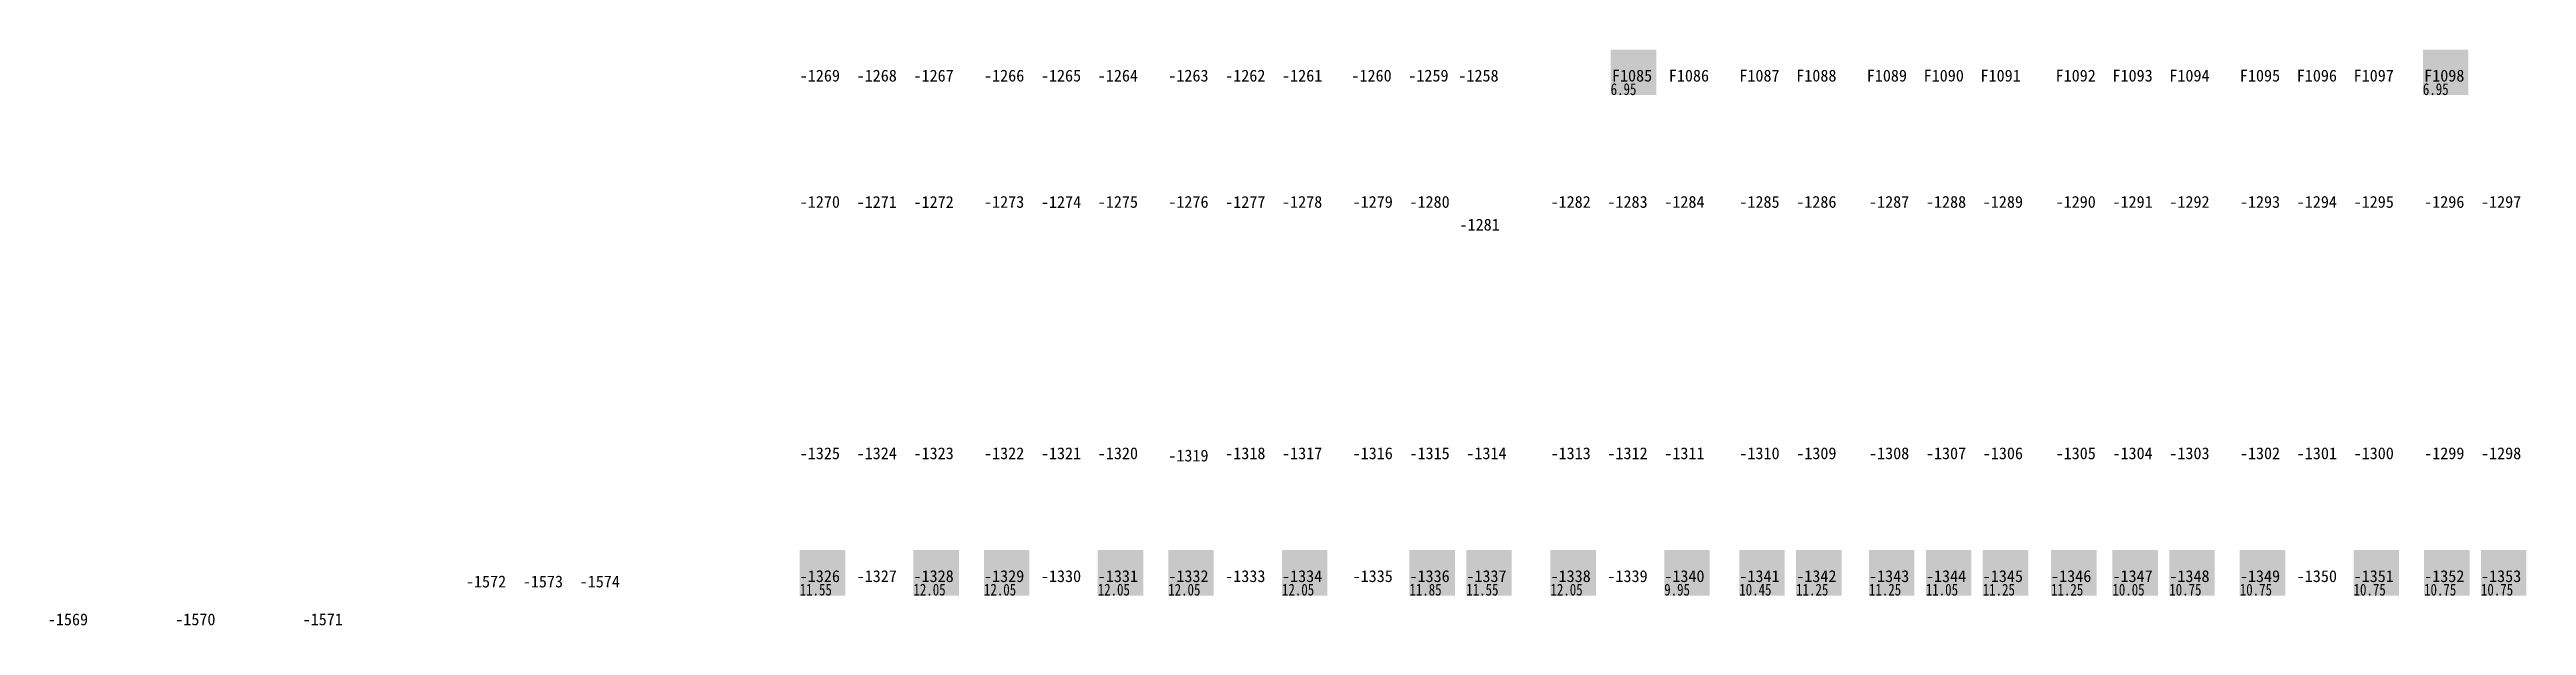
# Model space of a CAD drawing. Header units: millimetres. Extents: x -291287 to 173786, y -607295 to -295550.
# Drawn here: x -281509 to -172637, y -482514 to -457200 of the extents above; entities that cross this region are included whole.
import ezdxf
from ezdxf.enums import TextEntityAlignment as Align

# ---------------------------------------------------------------- set-up
doc = ezdxf.new("R2010")
doc.units = ezdxf.units.MM
doc.header["$LTSCALE"] = 100
for name, color, linetype in [('a_parking_number', 200, 'Continuous'), ('a_parking_price', 221, 'Continuous'), ('a_parking_sales_mark', 180, 'Continuous')]:
    doc.layers.add(name, color=color, linetype=linetype)
doc.styles.add('华文细黑', font='STXIHEI.TTF')
doc.styles.add('黑体', font='simhei.ttf', dxfattribs={"width": 0.8})

msp = doc.modelspace()

# ---------------------------------------------------------------- texts
at = {"layer": 'a_parking_number', "style": '华文细黑'}
for s, p in [('-1269', (-247650, -458350)), ('-1268', (-245150, -458350)), ('-1267', (-242650, -458350)), ('-1266', (-239550, -458350)), ('-1265', (-237050, -458350)), ('-1264', (-234550, -458350)), ('-1263', (-231450, -458350)), ('-1262', (-228950, -458350)), ('-1261', (-226450, -458350)), ('-1260', (-223400, -458350)), ('-1259', (-220900, -458350)), ('-1258', (-218700, -458350)), ('F1085', (-211950, -458350)), ('F1086', (-209450, -458350)), ('F1087', (-206350, -458350)), ('F1088', (-203850, -458350)), ('F1089', (-200750, -458350)), ('F1090', (-198250, -458350)), ('F1091', (-195750, -458350)), ('F1092', (-192450, -458350)), ('F1093', (-189950, -458350)), ('F1094', (-187450, -458350)), ('F1095', (-184350, -458350)), ('F1096', (-181850, -458350)), ('F1097', (-179350, -458350)), ('F1098', (-176250, -458350)), ('-1270', (-247650, -463900, 0)), ('-1271', (-245150, -463900, 0)), ('-1272', (-242650, -463900, 0)), ('-1273', (-239550, -463900, 0)), ('-1274', (-237050, -463900, 0)), ('-1275', (-234550, -463900, 0)), ('-1276', (-231450, -463900, 0)), ('-1277', (-228950, -463900, 0)), ('-1278', (-226450, -463900, 0)), ('-1279', (-223350, -463900)), ('-1280', (-220850, -463900)), ('-1282', (-214650, -463900, 0)), ('-1283', (-212150, -463900, 0)), ('-1284', (-209650, -463900, 0)), ('-1285', (-206350, -463900, 0)), ('-1286', (-203850, -463900, 0)), ('-1287', (-200650, -463900, 0)), ('-1288', (-198150, -463900, 0)), ('-1289', (-195650, -463900, 0)), ('-1290', (-192450, -463900, 0)), ('-1291', (-189950, -463900, 0)), ('-1292', (-187450, -463900, 0)), ('-1293', (-184350, -463900, 0)), ('-1294', (-181850, -463900, 0)), ('-1295', (-179350, -463900, 0)), ('-1296', (-176250, -463900, 0)), ('-1297', (-173750, -463900, 0)), ('-1281', (-218650, -464900)), ('-1325', (-247650, -474950, 0)), ('-1324', (-245150, -474950, 0)), ('-1323', (-242650, -474950, 0)), ('-1322', (-239550, -474950, 0)), ('-1321', (-237050, -474950, 0)), ('-1320', (-234550, -474950, 0)), ('-1319', (-231450, -475050, 0)), ('-1318', (-228950, -474950, 0)), ('-1317', (-226450, -474950, 0)), ('-1316', (-223350, -474950, 0)), ('-1315', (-220850, -474950, 0)), ('-1314', (-218350, -474950)), ('-1313', (-214650, -474950, 0)), ('-1312', (-212150, -474950, 0)), ('-1311', (-209650, -474950, 0)), ('-1310', (-206350, -474950, 0)), ('-1309', (-203850, -474950, 0)), ('-1308', (-200650, -474950, 0)), ('-1307', (-198150, -474950, 0)), ('-1306', (-195650, -474950, 0)), ('-1305', (-192450, -474950, 0)), ('-1304', (-189950, -474950, 0)), ('-1303', (-187450, -474950, 0)), ('-1302', (-184350, -474950, 0)), ('-1301', (-181850, -474950, 0)), ('-1300', (-179350, -474950, 0)), ('-1299', (-176250, -474950, 0)), ('-1298', (-173750, -474950, 0)), ('-1326', (-247650, -480350, 0)), ('-1327', (-245150, -480350, 0)), ('-1328', (-242650, -480350, 0)), ('-1329', (-239550, -480350, 0)), ('-1330', (-237050, -480350, 0)), ('-1331', (-234550, -480350, 0)), ('-1332', (-231450, -480350, 0)), ('-1333', (-228950, -480350, 0)), ('-1334', (-226450, -480350, 0)), ('-1335', (-223350, -480350, 0)), ('-1336', (-220850, -480350, 0)), ('-1337', (-218350, -480350, 0)), ('-1338', (-214650, -480350, 0)), ('-1339', (-212150, -480350, 0)), ('-1340', (-209650, -480350, 0)), ('-1341', (-206350, -480350, 0)), ('-1342', (-203850, -480350, 0)), ('-1343', (-200650, -480350, 0)), ('-1344', (-198150, -480350, 0)), ('-1345', (-195650, -480350, 0)), ('-1346', (-192647, -480350, 0)), ('-1347', (-189950, -480350, 0)), ('-1348', (-187450, -480350, 0)), ('-1349', (-184350, -480350, 0)), ('-1350', (-181850, -480350, 0)), ('-1351', (-179350, -480350, 0)), ('-1352', (-176250, -480350, 0)), ('-1353', (-173750, -480350, 0)), ('-1572', (-262323, -480586, 0)), ('-1573', (-259823, -480586, 0)), ('-1574', (-257323, -480586, 0)), ('-1569', (-280700, -482250)), ('-1570', (-275100, -482250)), ('-1571', (-269500, -482250, 0))]:
    msp.add_text(s, height=520, dxfattribs=at).set_placement(p, align=Align.MIDDLE)
at = {"layer": 'a_parking_price', "style": '黑体', "width": 0.8}
for s, p in [('6.95', (-212890, -459200)), ('6.95', (-177190, -459200)), ('11.55', (-248537, -481200)), ('12.05', (-243537, -481200)), ('12.05', (-240437, -481200)), ('12.05', (-235437, -481200)), ('12.05', (-232337, -481200)), ('12.05', (-227337, -481200)), ('11.85', (-221737, -481200)), ('11.55', (-219237, -481200)), ('12.05', (-215537, -481200)), ('9.95', (-210537, -481200)), ('10.45', (-207237, -481200)), ('11.25', (-204737, -481200)), ('11.25', (-201537, -481200)), ('11.05', (-199037, -481200)), ('11.25', (-196537, -481200)), ('11.25', (-193534, -481200)), ('10.05', (-190837, -481200)), ('10.75', (-188337, -481200)), ('10.75', (-185237, -481200)), ('10.75', (-180237, -481200)), ('10.75', (-177137, -481200)), ('10.75', (-174637, -481200))]:
    msp.add_text(s, height=520, dxfattribs=at).set_placement(p)

# ---------------------------------------------------------------- linework, layer by layer
at = {"layer": 'a_parking_sales_mark'}
for points in [[(-212890, -459200), (-210890, -459200), (-212890, -457200), (-210890, -457200)], [(-177190, -459200), (-175190, -459200), (-177190, -457200), (-175190, -457200)], [(-248537, -481200), (-246537, -481200), (-248537, -479200), (-246537, -479200)], [(-243537, -481200), (-241537, -481200), (-243537, -479200), (-241537, -479200)], [(-240437, -481200), (-238437, -481200), (-240437, -479200), (-238437, -479200)], [(-235437, -481200), (-233437, -481200), (-235437, -479200), (-233437, -479200)], [(-232337, -481200), (-230337, -481200), (-232337, -479200), (-230337, -479200)], [(-227337, -481200), (-225337, -481200), (-227337, -479200), (-225337, -479200)], [(-221737, -481200), (-219737, -481200), (-221737, -479200), (-219737, -479200)], [(-219237, -481200), (-217237, -481200), (-219237, -479200), (-217237, -479200)], [(-215537, -481200), (-213537, -481200), (-215537, -479200), (-213537, -479200)], [(-210537, -481200), (-208537, -481200), (-210537, -479200), (-208537, -479200)], [(-207237, -481200), (-205237, -481200), (-207237, -479200), (-205237, -479200)], [(-204737, -481200), (-202737, -481200), (-204737, -479200), (-202737, -479200)], [(-201537, -481200), (-199537, -481200), (-201537, -479200), (-199537, -479200)], [(-199037, -481200), (-197037, -481200), (-199037, -479200), (-197037, -479200)], [(-196537, -481200), (-194537, -481200), (-196537, -479200), (-194537, -479200)], [(-193534, -481200), (-191534, -481200), (-193534, -479200), (-191534, -479200)], [(-190837, -481200), (-188837, -481200), (-190837, -479200), (-188837, -479200)], [(-188337, -481200), (-186337, -481200), (-188337, -479200), (-186337, -479200)], [(-185237, -481200), (-183237, -481200), (-185237, -479200), (-183237, -479200)], [(-180237, -481200), (-178237, -481200), (-180237, -479200), (-178237, -479200)], [(-177137, -481200), (-175137, -481200), (-177137, -479200), (-175137, -479200)], [(-174637, -481200), (-172637, -481200), (-174637, -479200), (-172637, -479200)]]:
    msp.add_solid(points, dxfattribs=at)

msp.set_redraw_order([(e.dxf.handle, doc.entitydb.next_handle()) for e in msp.query("TEXT MTEXT ATTDEF DIMENSION ARC_DIMENSION")])  # texts and dimensions are drawn at this point

doc.saveas('drawing.dxf')
